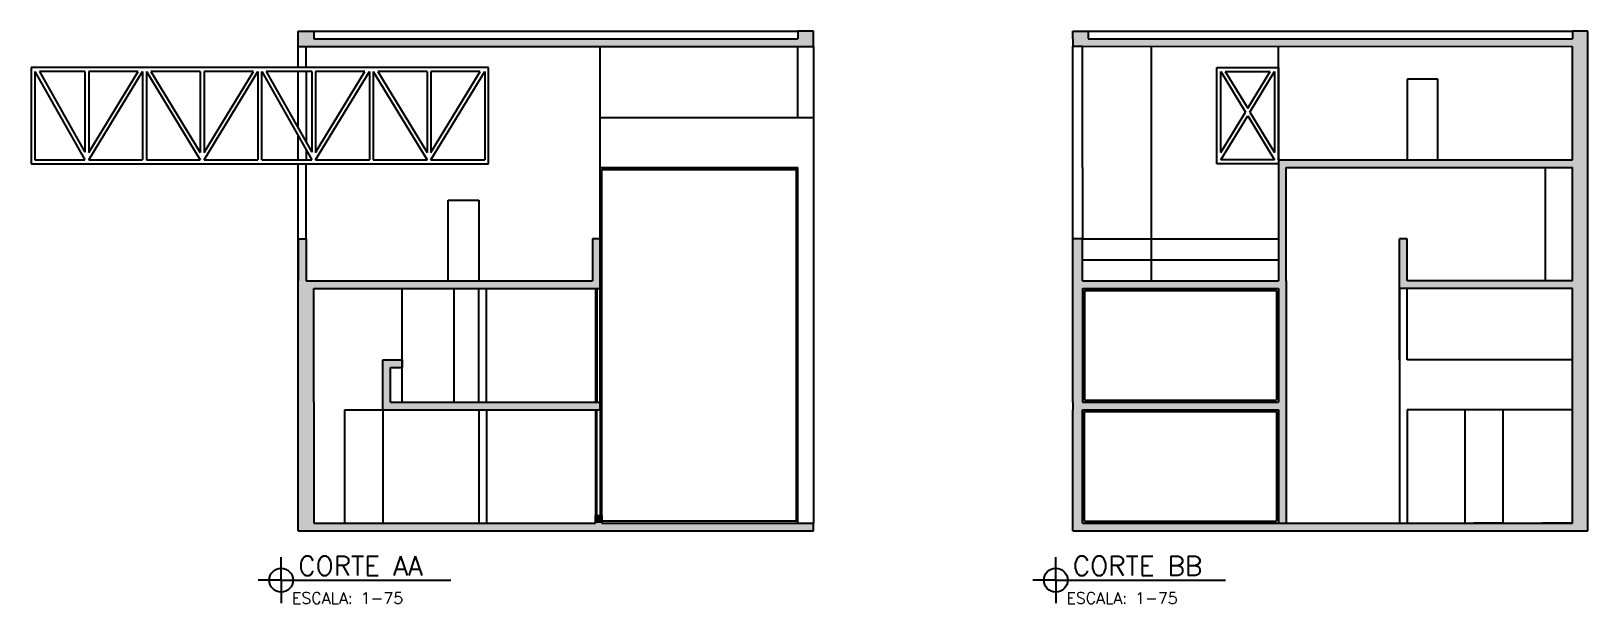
# Model space of a CAD drawing. Header units: millimetres. Extents: x 4 to 107, y -19 to 38.
# Drawn here: x 37.43 to 77.93, y -19.46 to -4.56 of the extents above; entities that cross this region are included whole.
import ezdxf

# ---------------------------------------------------------------- set-up
doc = ezdxf.new("R2010")
doc.units = ezdxf.units.MM
for name, color, linetype in [('CORTE', 4, 'Continuous'), ('HACHURA', 253, 'Continuous'), ('TEXTOS', 2, 'Continuous')]:
    doc.layers.add(name, color=color, linetype=linetype)
doc.styles.add('Simples padrao', font='simplex.shx', dxfattribs={"height": 0.025})

msp = doc.modelspace()

# ---------------------------------------------------------------- texts
at = {"layer": 'TEXTOS', "attachment_point": 1, "style": 'Simples padrao'}
for s, width, insert, char_height in [('CORTE AA', 6.97955, (44.381, -18.221), 0.5), ('CORTE BB', 6.97955, (64.533, -18.221), 0.5), ('ESCALA: 1-75', 5.45919, (44.216, -19.159), 0.3), ('ESCALA: 1-75', 5.45919, (64.368, -19.159), 0.3)]:
    msp.add_mtext_dynamic_manual_height_columns(s, width=width, gutter_width=0.125, heights=[0], dxfattribs=dict(at, insert=insert, char_height=char_height))

# ---------------------------------------------------------------- hatches: boundary and pattern name
at = {"layer": 'HACHURA', "ltscale": 0.025}
h = msp.add_hatch(color=256, dxfattribs=at)
h.dxf.hatch_style = 1
h.paths.add_polyline_path([(57.781, -4.557), (57.381, -4.557), (57.381, -4.757), (44.781, -4.757), (44.781, -4.557), (44.381, -4.557), (44.381, -4.957), (57.781, -4.957)])
h.paths.add_polyline_path([(52.231, -9.957), (52.031, -9.957), (52.031, -11.057), (44.781, -11.057), (44.381, -11.057), (44.381, -14.207), (44.381, -17.557), (57.781, -17.557), (57.781, -17.357), (44.781, -17.357), (44.781, -14.207), (44.781, -11.257), (52.231, -11.257)])
h.paths.add_polyline_path([(52.231, -14.207), (46.781, -14.207), (46.781, -13.307), (47.081, -13.307), (47.081, -13.107), (46.581, -13.107), (46.581, -14.207), (46.581, -14.407), (52.231, -14.407)], flags=17)
h = msp.add_hatch(color=256, dxfattribs=at)
h.dxf.hatch_style = 1
h.paths.add_polyline_path([(64.933, -4.557), (64.533, -4.557), (64.533, -4.757), (64.533, -4.952), (64.783, -4.952), (77.533, -4.957), (77.533, -7.907), (69.883, -7.907), (69.883, -11.057), (64.783, -11.057), (64.783, -9.957), (64.533, -9.957), (64.533, -11.257), (64.533, -14.207), (64.533, -14.407), (64.533, -17.357), (64.533, -17.557), (77.933, -17.557), (77.933, -17.357), (77.933, -14.407), (77.933, -7.907), (77.933, -4.757), (77.933, -4.557), (77.533, -4.557), (77.533, -4.757), (64.933, -4.757)])
h.paths.add_polyline_path([(70.083, -8.107), (77.533, -8.107), (77.533, -14.407), (77.533, -17.357), (64.783, -17.357), (64.783, -14.407), (69.883, -14.407), (69.883, -17.357), (70.083, -17.357), (70.083, -14.407), (70.083, -14.207), (70.083, -11.057)], flags=16)
h.paths.add_polyline_path([(64.783, -11.257), (69.883, -11.257), (69.883, -14.207), (64.783, -14.207)], flags=16)
h.paths.add_polyline_path([(64.833, -11.307), (69.833, -11.307), (69.833, -14.157), (64.833, -14.157)], flags=0)
h.paths.add_polyline_path([(64.833, -14.457), (69.833, -14.457), (69.833, -17.307), (64.833, -17.307)], flags=0)
h = msp.add_hatch(color=256, dxfattribs=at)
h.dxf.hatch_style = 1
h.paths.add_polyline_path([(44.581, -9.957), (44.381, -9.957), (44.381, -11.057), (44.581, -11.057)])
h = msp.add_hatch(color=256, dxfattribs=at)
h.dxf.hatch_style = 1
h.paths.add_polyline_path([(77.533, -11.057), (73.233, -11.057), (73.233, -9.957), (73.033, -9.957), (73.033, -11.257), (77.533, -11.257)])
h = msp.add_hatch(color=256, dxfattribs=at)
h.dxf.hatch_style = 1
h.paths.add_polyline_path([(52.281, -17.157), (52.114, -17.157), (52.114, -17.357), (52.281, -17.357)])

# ---------------------------------------------------------------- linework, layer by layer
at = {"color": 1, "ltscale": 0.025}
msp.add_line((44.781, -4.557), (57.381, -4.557), dxfattribs=at)
at = {"layer": 'CORTE', "ltscale": 0.025}
for p, q in [((44.381, -4.957), (44.381, -4.557)), ((44.381, -4.557), (44.781, -4.557)), ((44.781, -4.557), (44.781, -4.757)), ((44.781, -4.757), (57.381, -4.757)), ((57.781, -4.557), (57.381, -4.557)), ((57.381, -4.557), (57.381, -4.757)), ((57.781, -4.957), (57.781, -4.557)), ((64.533, -4.757), (64.533, -4.557)), ((64.533, -4.557), (64.933, -4.557)), ((64.533, -4.757), (64.533, -4.952)), ((64.933, -4.557), (64.933, -4.757)), ((64.933, -4.757), (77.533, -4.757)), ((77.933, -4.557), (77.533, -4.557)), ((77.533, -4.557), (77.533, -4.757)), ((77.933, -4.757), (77.933, -4.557)), ((77.933, -7.907), (77.933, -4.757)), ((44.381, -4.957), (57.781, -4.957)), ((64.533, -4.952), (77.533, -4.957)), ((77.533, -7.907), (77.533, -4.957)), ((38.929, -7.907), (40.329, -7.907)), ((40.429, -7.907), (41.829, -7.907)), ((41.929, -7.907), (43.329, -7.907)), ((44.831, -7.907), (46.231, -7.907)), ((46.331, -7.907), (47.731, -7.907)), ((47.831, -7.907), (49.231, -7.907)), ((69.883, -7.907), (69.883, -11.057)), ((69.883, -7.907), (77.533, -7.907)), ((77.933, -14.407), (77.933, -7.907)), ((70.083, -11.057), (70.083, -8.107)), ((70.083, -8.107), (77.533, -8.107)), ((77.533, -11.057), (77.533, -8.107)), ((44.381, -9.957), (44.581, -9.957)), ((44.381, -9.957), (44.381, -11.057)), ((44.581, -9.957), (44.581, -11.057)), ((52.231, -9.957), (52.031, -9.957)), ((52.031, -9.957), (52.031, -11.057)), ((52.231, -11.257), (52.231, -9.957)), ((64.533, -11.257), (64.533, -9.957)), ((64.783, -9.957), (64.533, -9.957)), ((64.783, -11.057), (64.783, -9.957)), ((73.233, -9.957), (73.033, -9.957)), ((73.033, -11.257), (73.033, -9.957)), ((73.233, -11.057), (73.233, -9.957)), ((44.381, -14.207), (44.381, -11.057)), ((44.581, -11.057), (52.031, -11.057)), ((44.781, -11.257), (52.231, -11.257)), ((44.781, -14.207), (44.781, -11.257)), ((64.533, -14.207), (64.533, -11.257)), ((64.783, -11.057), (69.883, -11.057)), ((64.783, -11.257), (64.783, -14.207)), ((64.783, -11.257), (69.883, -11.257)), ((69.883, -11.257), (69.883, -14.207)), ((70.083, -11.057), (70.083, -14.207)), ((77.533, -11.257), (73.033, -11.257)), ((77.533, -11.057), (73.233, -11.057)), ((77.533, -14.407), (77.533, -11.257)), ((44.381, -17.557), (44.381, -14.207)), ((46.581, -14.407), (52.231, -14.407)), ((46.781, -14.207), (52.231, -14.207)), ((52.231, -14.407), (52.231, -14.207)), ((64.533, -14.207), (64.533, -14.407)), ((64.533, -17.357), (64.533, -14.407)), ((64.783, -14.207), (69.883, -14.207)), ((64.783, -17.357), (64.783, -14.407)), ((64.783, -14.407), (69.883, -14.407)), ((69.883, -14.407), (69.883, -17.357)), ((70.083, -14.207), (70.083, -14.407)), ((70.083, -14.407), (70.083, -17.357)), ((77.533, -17.357), (77.533, -14.407)), ((77.933, -17.357), (77.933, -14.407)), ((44.781, -17.357), (52.114, -17.357)), ((52.114, -17.357), (52.114, -17.157)), ((52.114, -17.157), (52.281, -17.157)), ((52.281, -17.157), (52.281, -17.357)), ((52.281, -17.357), (57.781, -17.357)), ((57.781, -17.557), (57.781, -17.357)), ((64.533, -17.557), (64.533, -17.357)), ((64.783, -17.357), (77.533, -17.357)), ((75.733, -17.357), (74.964, -17.357)), ((77.533, -17.357), (76.733, -17.357)), ((77.933, -17.557), (77.933, -17.357)), ((44.381, -17.557), (57.781, -17.557)), ((64.533, -17.557), (77.933, -17.557))]:
    msp.add_line(p, q, dxfattribs=at)
at = {"layer": 'CORTE', "color": 1, "ltscale": 0.025}
for p, q in [((64.933, -4.557), (77.533, -4.557)), ((57.381, -6.807), (57.381, -4.957)), ((57.781, -4.957), (57.781, -6.807)), ((64.533, -4.952), (64.783, -4.952)), ((64.533, -8.107), (64.533, -4.952)), ((64.783, -8.107), (64.784, -4.952)), ((66.583, -11.057), (66.583, -4.953)), ((52.231, -9.957), (52.231, -8.107)), ((64.533, -9.957), (64.533, -8.107)), ((64.783, -8.107), (64.783, -9.957)), ((76.833, -11.057), (76.833, -8.107)), ((47.081, -14.207), (47.081, -11.257)), ((48.431, -11.257), (48.431, -14.207)), ((64.833, -11.307), (69.833, -11.307)), ((64.833, -11.307), (64.833, -14.157)), ((69.833, -11.307), (69.833, -14.157)), ((64.833, -14.157), (69.833, -14.157)), ((45.581, -14.407), (45.581, -17.357)), ((45.581, -14.407), (46.581, -14.407)), ((46.581, -14.407), (46.581, -17.357)), ((64.833, -14.457), (69.833, -14.457)), ((64.833, -17.307), (64.833, -14.457)), ((69.833, -14.457), (69.833, -17.307)), ((75.733, -14.407), (74.733, -14.407)), ((74.733, -14.407), (74.733, -17.357)), ((75.733, -17.357), (75.733, -14.407)), ((64.833, -17.307), (69.833, -17.307))]:
    msp.add_line(p, q, dxfattribs=at)
at = {"layer": 'CORTE', "color": 2, "ltscale": 0.025}
for p, q in [((44.381, -5.507), (44.381, -4.957)), ((44.581, -5.507), (44.581, -4.957)), ((52.231, -8.107), (52.231, -4.957)), ((69.883, -7.907), (69.883, -4.957)), ((44.381, -7.084), (44.381, -5.607)), ((44.581, -5.607), (44.581, -7.438)), ((74.033, -5.807), (73.233, -5.807)), ((73.233, -5.807), (73.233, -7.907)), ((74.033, -7.907), (74.033, -5.807)), ((52.231, -6.807), (57.781, -6.807)), ((57.781, -6.807), (57.781, -17.357)), ((44.381, -7.907), (44.381, -7.288)), ((44.581, -7.641), (44.581, -7.907)), ((44.381, -11.057), (44.381, -8.007)), ((44.581, -9.957), (44.581, -8.007)), ((52.231, -8.107), (57.381, -8.107)), ((57.381, -17.357), (57.381, -8.107)), ((48.281, -11.057), (48.281, -8.957)), ((48.281, -8.957), (49.081, -8.957)), ((49.081, -8.957), (49.081, -11.057)), ((64.783, -9.957), (69.883, -9.957)), ((64.783, -10.507), (69.883, -10.507)), ((49.081, -14.207), (49.081, -11.257)), ((49.281, -14.207), (49.281, -11.257)), ((52.231, -14.207), (52.231, -11.257)), ((73.033, -11.257), (73.033, -17.357)), ((73.033, -13.107), (73.033, -11.257)), ((73.233, -13.107), (73.233, -11.257)), ((77.533, -13.107), (73.233, -13.107)), ((49.081, -14.407), (49.081, -17.357)), ((49.281, -14.407), (49.281, -17.357)), ((52.231, -14.407), (52.231, -17.157)), ((77.533, -14.407), (73.233, -14.407)), ((77.533, -14.407), (73.233, -14.407)), ((73.233, -14.407), (73.233, -17.357))]:
    msp.add_line(p, q, dxfattribs=at)
at = {"layer": 'CORTE', "color": 3, "ltscale": 0.025}
for p, q in [((43.331, -5.507), (37.429, -5.507)), ((37.429, -5.507), (37.429, -8.007)), ((37.529, -5.607), (38.829, -7.907)), ((37.529, -5.607), (37.529, -7.907)), ((38.829, -5.607), (37.644, -5.607)), ((37.644, -5.607), (38.829, -7.704)), ((38.829, -5.607), (38.829, -7.704)), ((40.212, -5.607), (38.929, -5.607)), ((38.929, -5.607), (38.929, -7.714)), ((38.929, -7.907), (40.329, -5.607)), ((38.929, -7.714), (40.212, -5.607)), ((40.329, -5.607), (40.329, -7.907)), ((40.429, -5.607), (40.429, -7.907)), ((40.429, -5.607), (41.829, -7.907)), ((41.829, -5.607), (40.546, -5.607)), ((40.546, -5.607), (41.829, -7.714)), ((41.829, -5.607), (41.829, -7.714)), ((41.929, -5.607), (41.929, -7.714)), ((43.212, -5.607), (41.929, -5.607)), ((41.929, -7.907), (43.329, -5.607)), ((41.929, -7.714), (43.212, -5.607)), ((43.329, -5.607), (43.329, -7.907)), ((49.331, -5.507), (43.331, -5.507)), ((43.431, -5.607), (44.731, -7.907)), ((43.431, -7.907), (43.431, -5.607)), ((43.546, -5.607), (44.731, -7.704)), ((44.731, -5.607), (43.546, -5.607)), ((44.731, -5.607), (44.731, -7.704)), ((44.831, -5.607), (44.831, -7.714)), ((44.831, -7.907), (46.231, -5.607)), ((44.831, -7.714), (46.114, -5.607)), ((46.114, -5.607), (44.831, -5.607)), ((46.231, -5.607), (46.231, -7.907)), ((46.331, -5.607), (46.331, -7.907)), ((46.331, -5.607), (47.731, -7.907)), ((46.448, -5.607), (47.731, -7.714)), ((47.731, -5.607), (46.448, -5.607)), ((47.731, -5.607), (47.731, -7.714)), ((49.114, -5.607), (47.831, -5.607)), ((47.831, -5.607), (47.831, -7.714)), ((47.831, -7.907), (49.231, -5.607)), ((47.831, -7.714), (49.114, -5.607)), ((49.231, -5.607), (49.231, -7.907)), ((49.331, -8.007), (49.331, -5.507)), ((68.283, -8.007), (68.283, -5.507)), ((68.283, -5.507), (69.883, -5.507)), ((68.383, -7.714), (68.383, -5.607)), ((68.383, -5.607), (69.025, -6.661)), ((68.5, -5.607), (69.666, -5.607)), ((68.5, -5.607), (69.083, -6.564)), ((69.083, -6.564), (69.666, -5.607)), ((69.142, -6.661), (69.783, -5.607)), ((69.783, -5.607), (69.783, -7.714)), ((69.883, -5.507), (69.883, -8.007)), ((68.383, -7.714), (69.025, -6.661)), ((68.383, -7.907), (69.083, -6.757)), ((69.083, -6.757), (69.783, -7.907)), ((69.142, -6.661), (69.783, -7.714)), ((37.429, -8.007), (43.331, -8.007)), ((37.529, -7.907), (38.829, -7.907)), ((38.929, -7.907), (40.329, -7.907)), ((40.429, -7.907), (41.829, -7.907)), ((41.929, -7.907), (43.329, -7.907)), ((43.331, -8.007), (49.331, -8.007)), ((43.431, -7.907), (44.731, -7.907)), ((44.831, -7.907), (46.231, -7.907)), ((46.331, -7.907), (47.731, -7.907)), ((47.831, -7.907), (49.231, -7.907)), ((69.883, -8.007), (68.283, -8.007)), ((69.783, -7.907), (68.383, -7.907)), ((52.114, -11.257), (52.114, -14.207)), ((52.144, -11.257), (52.144, -14.207)), ((52.231, -11.257), (52.231, -14.207)), ((52.114, -14.407), (52.114, -17.357)), ((52.144, -17.157), (52.144, -14.407)), ((52.231, -14.407), (52.231, -17.157))]:
    msp.add_line(p, q, dxfattribs=at)
at = {"layer": 'CORTE', "color": 4, "ltscale": 0.025}
for p, q in [((46.581, -14.207), (46.581, -13.107)), ((46.581, -13.107), (47.081, -13.107)), ((46.781, -13.307), (47.081, -13.307)), ((46.781, -14.207), (46.781, -13.307)), ((47.081, -13.107), (47.081, -13.307)), ((44.781, -14.207), (44.781, -17.357)), ((46.581, -14.407), (46.581, -14.207))]:
    msp.add_line(p, q, dxfattribs=at)
at = {"layer": 'CORTE', "color": 1, "ltscale": 0.025}
msp.add_lwpolyline([(52.281, -8.157), (57.331, -8.157), (57.331, -17.307), (52.281, -17.307)], close=True, dxfattribs=at)
at = {"layer": 'TEXTOS'}
for p, q in [((43.935, -18.842), (43.935, -18.242)), ((64.088, -18.842), (64.088, -18.242)), ((43.935, -18.842), (43.335, -18.842)), ((43.935, -18.842), (43.935, -19.442)), ((43.935, -18.842), (48.352, -18.842)), ((64.088, -18.842), (63.488, -18.842)), ((64.088, -18.842), (64.088, -19.442)), ((64.088, -18.842), (68.505, -18.842))]:
    msp.add_line(p, q, dxfattribs=at)
for centre in [(43.935, -18.842), (64.088, -18.842)]:
    msp.add_circle(centre, 0.311, dxfattribs=at)

msp.set_redraw_order([(e.dxf.handle, doc.entitydb.next_handle()) for e in msp.query("TEXT MTEXT ATTDEF DIMENSION ARC_DIMENSION")])  # texts and dimensions are drawn at this point

doc.saveas('drawing.dxf')
